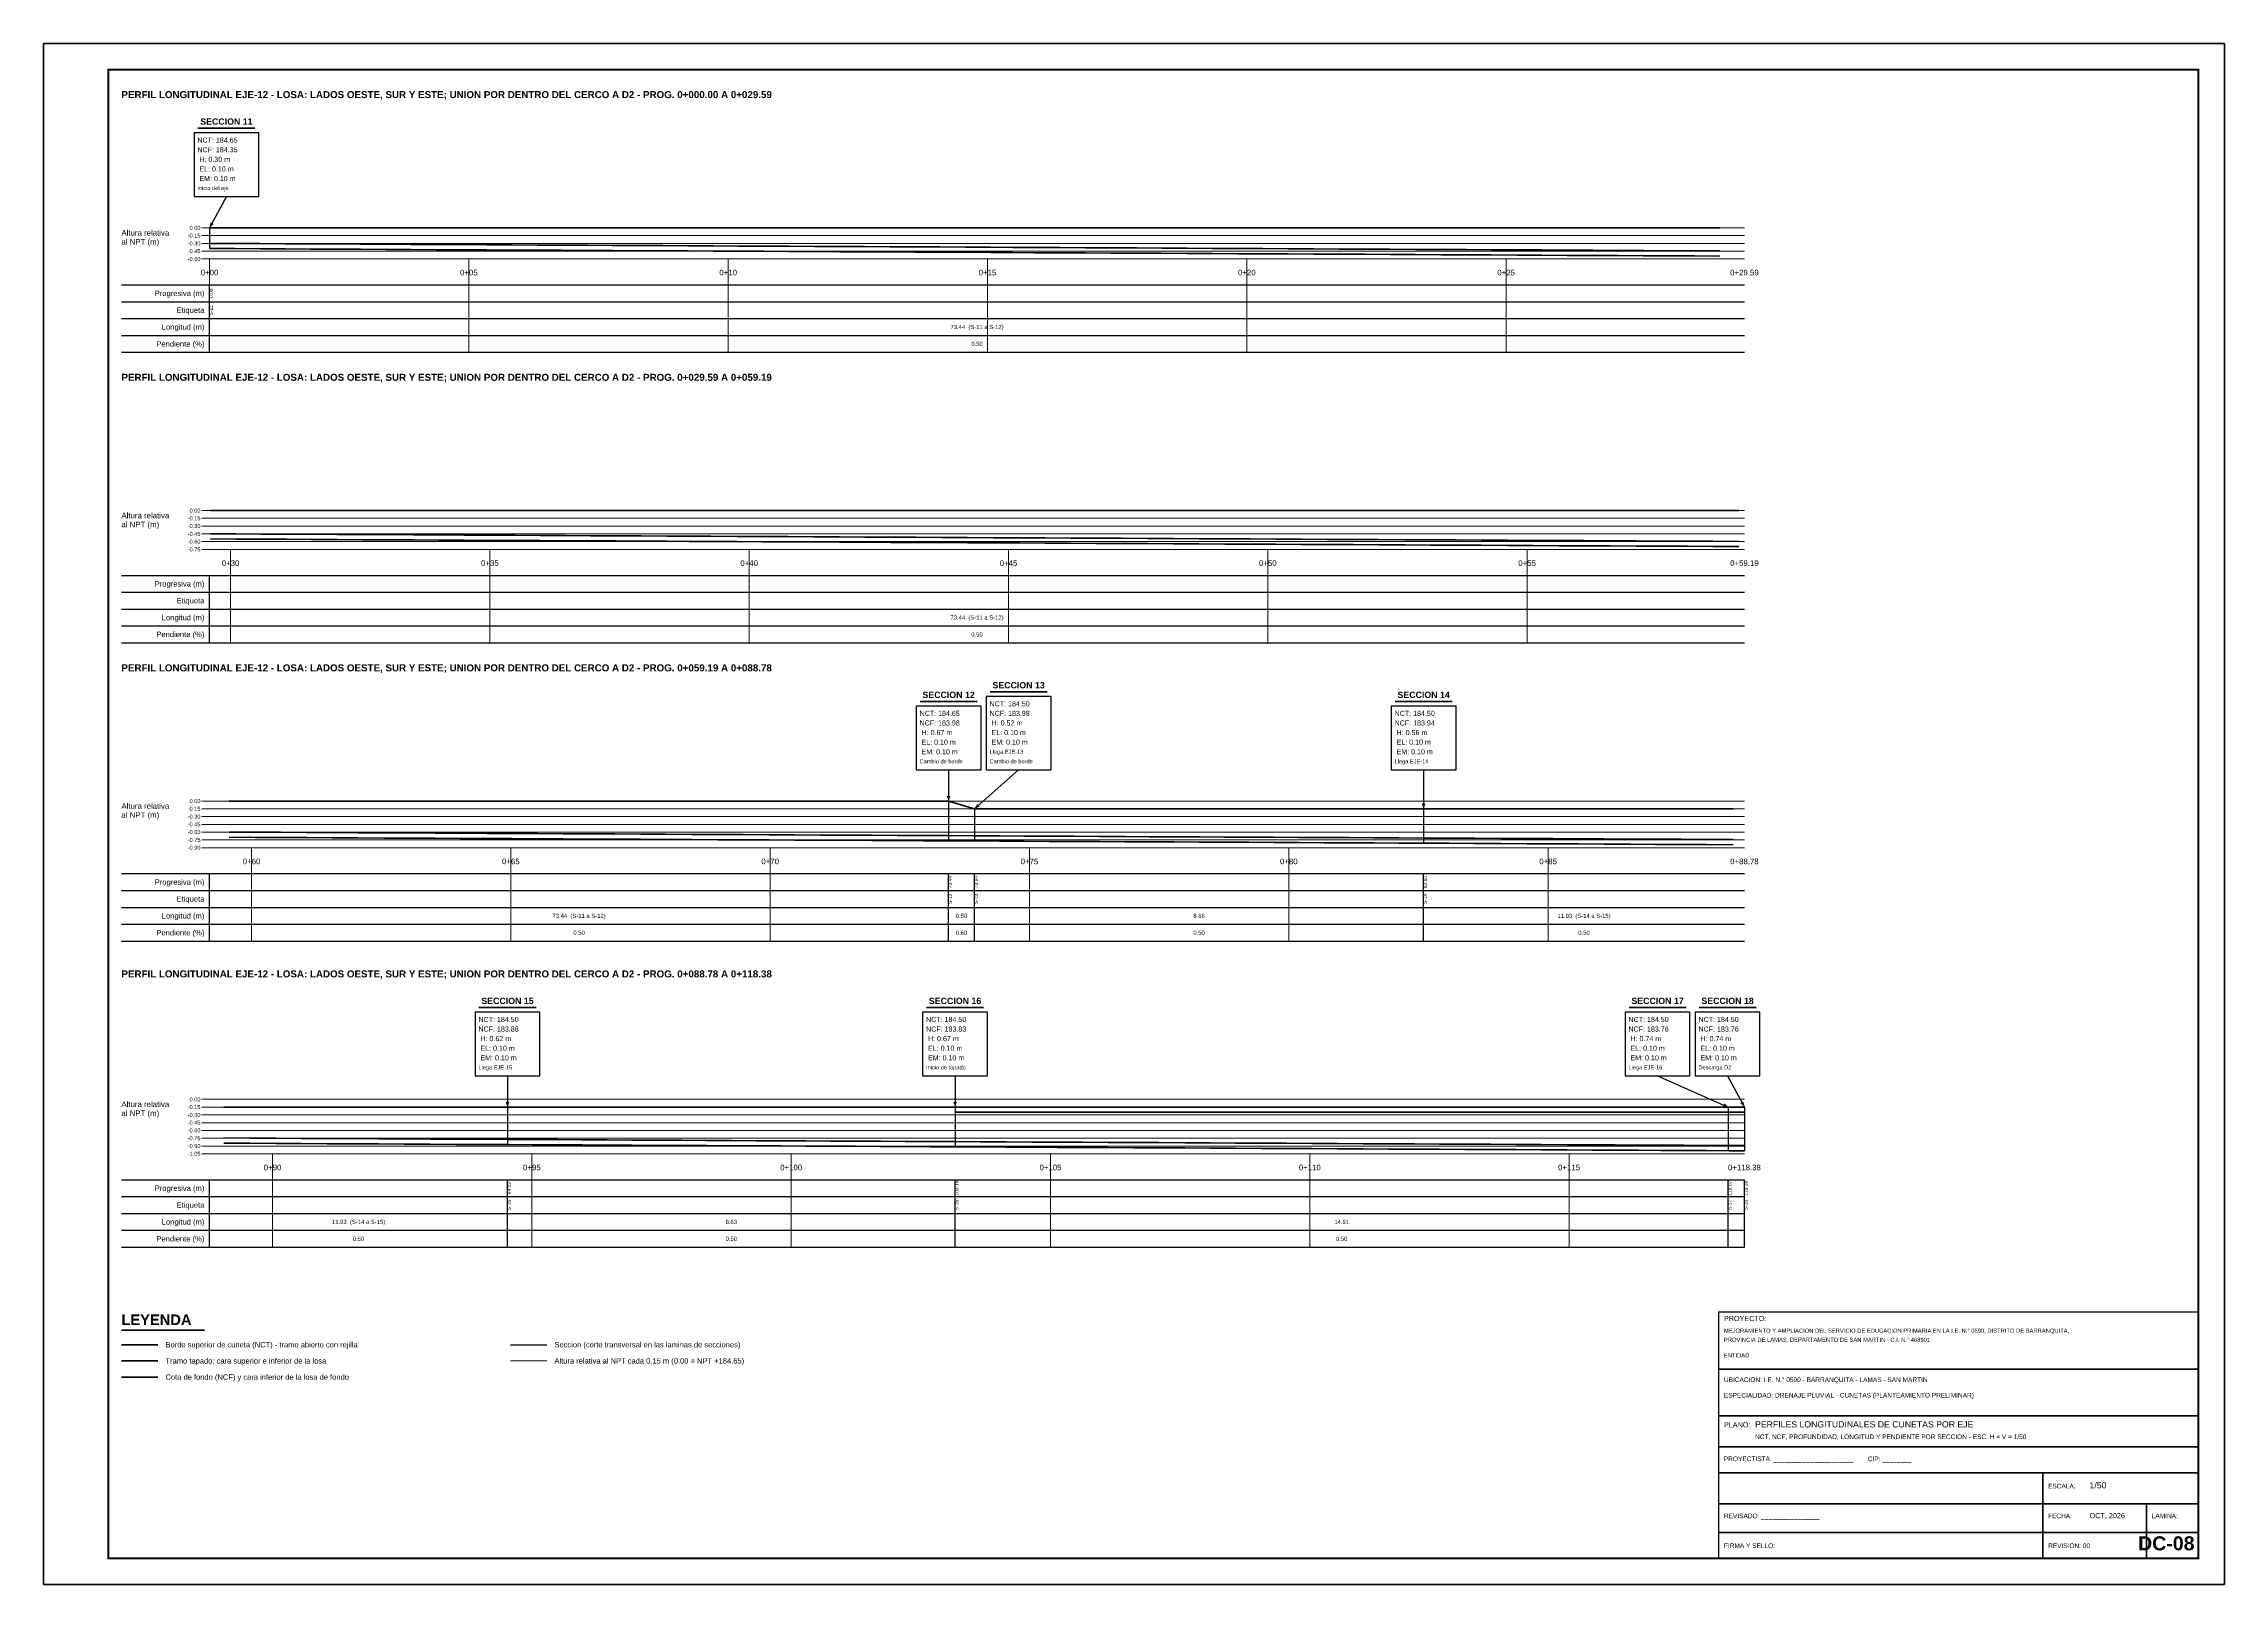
# Model space of a CAD drawing. Header units: metres. Extents: x 354768 to 355417, y 9249536 to 9250102.
# Drawn here: x 355107.96 to 355150.01, y 9249536 to 9249565.7 of the extents above; entities that cross this region are included whole.
import ezdxf
from ezdxf.enums import TextEntityAlignment as Align

# ---------------------------------------------------------------- set-up
doc = ezdxf.new("R2010")
doc.units = ezdxf.units.M
doc.header["$LTSCALE"] = 0.25
for name, color, linetype, lineweight in [('GRILLA', 9, 'CONTINUOUS', 13), ('MARCO', 7, 'CONTINUOUS', 50), ('PERF-FONDO', 6, 'CONTINUOUS', 35), ('PERF-NCT', 5, 'CONTINUOUS', 35), ('PERF-REF', 9, 'CONTINUOUS', 9), ('PERF-SECCION', 1, 'CONTINUOUS', 25), ('PERF-TAPA', 3, 'CONTINUOUS', 35), ('ROTULO', 7, 'CONTINUOUS', 35), ('TITULOS', 160, 'CONTINUOUS', 35)]:
    doc.layers.add(name, color=color, linetype=linetype, lineweight=lineweight)
for name, color, linetype in [('GUITARRA', 8, 'CONTINUOUS'), ('LEYENDA', 7, 'CONTINUOUS'), ('PERF-CAJA', 7, 'CONTINUOUS'), ('ROTULO-TEXTO', 7, 'CONTINUOUS'), ('TEXTOS', 7, 'CONTINUOUS')]:
    doc.layers.add(name, color=color, linetype=linetype)
doc.styles.get("Standard").update_dxf_attribs({"font": 'arial.ttf'})
doc.styles.add('TITULOS', font='arialbd.ttf')

msp = doc.modelspace()

# ---------------------------------------------------------------- linework, layer by layer
at = {"layer": 'GRILLA'}
for p, q in [((355111.155, 9249561.55), (355111.155, 9249559.75)), ((355116.155, 9249561.55), (355116.155, 9249559.75)), ((355121.155, 9249561.55), (355121.155, 9249559.75)), ((355126.155, 9249561.55), (355126.155, 9249559.75)), ((355131.155, 9249561.55), (355131.155, 9249559.75)), ((355136.155, 9249561.55), (355136.155, 9249559.75)), ((355111.56, 9249555.95), (355111.56, 9249554.15)), ((355116.56, 9249555.95), (355116.56, 9249554.15)), ((355121.56, 9249555.95), (355121.56, 9249554.15)), ((355126.56, 9249555.95), (355126.56, 9249554.15)), ((355131.56, 9249555.95), (355131.56, 9249554.15)), ((355136.56, 9249555.95), (355136.56, 9249554.15)), ((355111.965, 9249550.2), (355111.965, 9249548.4)), ((355116.965, 9249550.2), (355116.965, 9249548.4)), ((355121.965, 9249550.2), (355121.965, 9249548.4)), ((355126.965, 9249550.2), (355126.965, 9249548.4)), ((355131.965, 9249550.2), (355131.965, 9249548.4)), ((355136.965, 9249550.2), (355136.965, 9249548.4)), ((355112.37, 9249544.3), (355112.37, 9249542.5)), ((355117.37, 9249544.3), (355117.37, 9249542.5)), ((355122.37, 9249544.3), (355122.37, 9249542.5)), ((355127.37, 9249544.3), (355127.37, 9249542.5)), ((355132.37, 9249544.3), (355132.37, 9249542.5)), ((355137.37, 9249544.3), (355137.37, 9249542.5))]:
    msp.add_line(p, q, dxfattribs=at)
at = {"layer": 'GUITARRA'}
for p, q in [((355109.455, 9249561.05), (355140.75, 9249561.05)), ((355111.155, 9249559.75), (355111.155, 9249561.05)), ((355111.155, 9249559.75), (355111.155, 9249561.05)), ((355109.455, 9249560.725), (355140.75, 9249560.725)), ((355109.455, 9249560.4), (355140.75, 9249560.4)), ((355109.455, 9249560.075), (355140.75, 9249560.075)), ((355109.455, 9249559.75), (355140.75, 9249559.75)), ((355109.455, 9249555.45), (355140.75, 9249555.45)), ((355111.155, 9249554.15), (355111.155, 9249555.45)), ((355109.455, 9249555.125), (355140.75, 9249555.125)), ((355109.455, 9249554.8), (355140.75, 9249554.8)), ((355109.455, 9249554.475), (355140.75, 9249554.475)), ((355109.455, 9249554.15), (355140.75, 9249554.15)), ((355109.455, 9249549.7), (355140.75, 9249549.7)), ((355111.155, 9249548.4), (355111.155, 9249549.7)), ((355125.405, 9249548.4), (355125.405, 9249549.7)), ((355125.905, 9249548.4), (355125.905, 9249549.7)), ((355134.565, 9249548.4), (355134.565, 9249549.7)), ((355109.455, 9249549.375), (355140.75, 9249549.375)), ((355109.455, 9249549.05), (355140.75, 9249549.05)), ((355109.455, 9249548.725), (355140.75, 9249548.725)), ((355109.455, 9249548.4), (355140.75, 9249548.4)), ((355109.455, 9249543.8), (355140.75, 9249543.8)), ((355109.455, 9249543.475), (355140.75, 9249543.475)), ((355111.155, 9249542.5), (355111.155, 9249543.8)), ((355116.9, 9249542.5), (355116.9, 9249543.8)), ((355125.53, 9249542.5), (355125.53, 9249543.8)), ((355140.44, 9249542.5), (355140.44, 9249543.8)), ((355140.75, 9249542.5), (355140.75, 9249543.8)), ((355109.455, 9249543.15), (355140.75, 9249543.15)), ((355109.455, 9249542.825), (355140.75, 9249542.825)), ((355109.455, 9249542.5), (355140.75, 9249542.5))]:
    msp.add_line(p, q, dxfattribs=at)
at = {"layer": 'MARCO'}
msp.add_lwpolyline([(355107.955, 9249536), (355150.005, 9249536), (355150.005, 9249565.7), (355107.955, 9249565.7)], close=True, dxfattribs=at)
at = {"layer": 'MARCO', "const_width": 0.04}
msp.add_lwpolyline([(355109.205, 9249536.5), (355149.505, 9249536.5), (355149.505, 9249565.2), (355109.205, 9249565.2)], close=True, dxfattribs=at)
at = {"layer": 'PERF-CAJA'}
for p, q in [((355111.48, 9249562.75), (355111.155, 9249562.15)), ((355125.405, 9249551.7), (355125.405, 9249551.1)), ((355126.755, 9249551.7), (355125.905, 9249550.95)), ((355134.565, 9249551.7), (355134.565, 9249550.95)), ((355116.9, 9249545.8), (355116.9, 9249545.2)), ((355125.53, 9249545.8), (355125.53, 9249545.2)), ((355139.075, 9249545.8), (355140.44, 9249545.2)), ((355140.425, 9249545.8), (355140.75, 9249545.2))]:
    msp.add_line(p, q, dxfattribs=at)
for points in [[(355110.855, 9249562.75), (355112.105, 9249562.75), (355112.105, 9249563.98), (355110.855, 9249563.98)], [(355126.13, 9249551.7), (355127.38, 9249551.7), (355127.38, 9249553.115), (355126.13, 9249553.115)], [(355124.78, 9249551.7), (355126.03, 9249551.7), (355126.03, 9249552.93), (355124.78, 9249552.93)], [(355133.94, 9249551.7), (355135.19, 9249551.7), (355135.19, 9249552.93), (355133.94, 9249552.93)], [(355116.275, 9249545.8), (355117.525, 9249545.8), (355117.525, 9249547.03), (355116.275, 9249547.03)], [(355124.905, 9249545.8), (355126.155, 9249545.8), (355126.155, 9249547.03), (355124.905, 9249547.03)], [(355138.45, 9249545.8), (355139.7, 9249545.8), (355139.7, 9249547.03), (355138.45, 9249547.03)], [(355139.8, 9249545.8), (355141.05, 9249545.8), (355141.05, 9249547.03), (355139.8, 9249547.03)]]:
    msp.add_lwpolyline(points, close=True, dxfattribs=at)
for points in [[(355111.155, 9249562.15), (355111.233, 9249562.221), (355111.172, 9249562.255)], [(355125.405, 9249551.1), (355125.44, 9249551.2), (355125.37, 9249551.2)], [(355125.905, 9249550.95), (355126.003, 9249550.99), (355125.957, 9249551.042)], [(355134.565, 9249550.95), (355134.6, 9249551.05), (355134.53, 9249551.05)], [(355116.9, 9249545.2), (355116.935, 9249545.3), (355116.865, 9249545.3)], [(355125.53, 9249545.2), (355125.565, 9249545.3), (355125.495, 9249545.3)], [(355140.44, 9249545.2), (355140.363, 9249545.272), (355140.334, 9249545.208)], [(355140.75, 9249545.2), (355140.733, 9249545.305), (355140.672, 9249545.271)]]:
    msp.add_solid(points, dxfattribs=at)
at = {"layer": 'PERF-FONDO'}
msp.add_line((355109.455, 9249539.996), (355110.155, 9249539.996), dxfattribs=at)
for points in [[(355111.155, 9249561.85), (355111.645, 9249561.848), (355112.125, 9249561.845), (355112.615, 9249561.843), (355113.095, 9249561.84), (355113.585, 9249561.838), (355114.065, 9249561.835), (355114.555, 9249561.833), (355115.045, 9249561.831), (355115.525, 9249561.828), (355116.015, 9249561.826), (355116.495, 9249561.823), (355116.985, 9249561.821), (355117.475, 9249561.818), (355117.955, 9249561.816), (355118.445, 9249561.814), (355118.925, 9249561.811), (355119.415, 9249561.809), (355119.895, 9249561.806), (355120.385, 9249561.804), (355120.875, 9249561.801), (355121.355, 9249561.799), (355121.845, 9249561.797), (355122.325, 9249561.794), (355122.815, 9249561.792), (355123.305, 9249561.789), (355123.785, 9249561.787), (355124.275, 9249561.784), (355124.755, 9249561.782), (355125.245, 9249561.78), (355125.725, 9249561.777), (355126.215, 9249561.775), (355126.645, 9249561.773), (355127.065, 9249561.77), (355127.555, 9249561.768), (355128.045, 9249561.766), (355128.535, 9249561.763), (355129.025, 9249561.761), (355129.515, 9249561.758), (355130.005, 9249561.756), (355130.495, 9249561.753), (355130.985, 9249561.751), (355131.465, 9249561.748), (355131.955, 9249561.746), (355132.445, 9249561.744), (355132.935, 9249561.741), (355133.425, 9249561.739), (355133.915, 9249561.736), (355134.405, 9249561.734), (355134.895, 9249561.731), (355135.385, 9249561.729), (355135.875, 9249561.726), (355136.365, 9249561.724), (355136.845, 9249561.722), (355137.335, 9249561.719), (355137.825, 9249561.717), (355138.315, 9249561.714), (355138.805, 9249561.712), (355139.295, 9249561.709), (355139.785, 9249561.707), (355140.275, 9249561.704)], [(355111.155, 9249561.75), (355111.645, 9249561.748), (355112.125, 9249561.745), (355112.615, 9249561.743), (355113.095, 9249561.74), (355113.585, 9249561.738), (355114.065, 9249561.735), (355114.555, 9249561.733), (355115.045, 9249561.731), (355115.525, 9249561.728), (355116.015, 9249561.726), (355116.495, 9249561.723), (355116.985, 9249561.721), (355117.475, 9249561.718), (355117.955, 9249561.716), (355118.445, 9249561.714), (355118.925, 9249561.711), (355119.415, 9249561.709), (355119.895, 9249561.706), (355120.385, 9249561.704), (355120.875, 9249561.701), (355121.355, 9249561.699), (355121.845, 9249561.697), (355122.325, 9249561.694), (355122.815, 9249561.692), (355123.305, 9249561.689), (355123.785, 9249561.687), (355124.275, 9249561.684), (355124.755, 9249561.682), (355125.245, 9249561.68), (355125.725, 9249561.677), (355126.215, 9249561.675), (355126.645, 9249561.673), (355127.065, 9249561.67), (355127.555, 9249561.668), (355128.045, 9249561.666), (355128.535, 9249561.663), (355129.025, 9249561.661), (355129.515, 9249561.658), (355130.005, 9249561.656), (355130.495, 9249561.653), (355130.985, 9249561.651), (355131.465, 9249561.648), (355131.955, 9249561.646), (355132.445, 9249561.644), (355132.935, 9249561.641), (355133.425, 9249561.639), (355133.915, 9249561.636), (355134.405, 9249561.634), (355134.895, 9249561.631), (355135.385, 9249561.629), (355135.875, 9249561.626), (355136.365, 9249561.624), (355136.845, 9249561.622), (355137.335, 9249561.619), (355137.825, 9249561.617), (355138.315, 9249561.614), (355138.805, 9249561.612), (355139.295, 9249561.609), (355139.785, 9249561.607), (355140.275, 9249561.604)], [(355111.17, 9249556.252), (355111.66, 9249556.25), (355112.15, 9249556.247), (355112.64, 9249556.245), (355113.12, 9249556.242), (355113.61, 9249556.24), (355114.1, 9249556.237), (355114.59, 9249556.235), (355115.08, 9249556.232), (355115.57, 9249556.23), (355116.06, 9249556.228), (355116.55, 9249556.225), (355117.04, 9249556.223), (355117.53, 9249556.22), (355118.02, 9249556.218), (355118.5, 9249556.215), (355118.99, 9249556.213), (355119.48, 9249556.21), (355119.97, 9249556.208), (355120.4, 9249556.206), (355120.82, 9249556.204), (355121.32, 9249556.201), (355121.81, 9249556.199), (355122.31, 9249556.196), (355122.8, 9249556.194), (355123.3, 9249556.191), (355123.79, 9249556.189), (355124.29, 9249556.186), (355124.78, 9249556.184), (355125.28, 9249556.181), (355125.77, 9249556.179), (355126.27, 9249556.176), (355126.77, 9249556.174), (355127.26, 9249556.171), (355127.76, 9249556.169), (355128.25, 9249556.167), (355128.75, 9249556.164), (355129.24, 9249556.162), (355129.74, 9249556.159), (355130.23, 9249556.157), (355130.73, 9249556.154), (355131.22, 9249556.152), (355131.72, 9249556.149), (355132.21, 9249556.147), (355132.71, 9249556.144), (355133.21, 9249556.142), (355133.7, 9249556.139), (355134.2, 9249556.137), (355134.69, 9249556.134), (355135.19, 9249556.132), (355135.68, 9249556.129), (355136.18, 9249556.127), (355136.67, 9249556.124), (355137.17, 9249556.122), (355137.66, 9249556.119), (355138.16, 9249556.117), (355138.66, 9249556.115), (355139.15, 9249556.112), (355139.65, 9249556.11), (355140.14, 9249556.107), (355140.64, 9249556.105)], [(355111.17, 9249556.152), (355111.66, 9249556.15), (355112.15, 9249556.147), (355112.64, 9249556.145), (355113.12, 9249556.142), (355113.61, 9249556.14), (355114.1, 9249556.137), (355114.59, 9249556.135), (355115.08, 9249556.132), (355115.57, 9249556.13), (355116.06, 9249556.128), (355116.55, 9249556.125), (355117.04, 9249556.123), (355117.53, 9249556.12), (355118.02, 9249556.118), (355118.5, 9249556.115), (355118.99, 9249556.113), (355119.48, 9249556.11), (355119.97, 9249556.108), (355120.4, 9249556.106), (355120.82, 9249556.104), (355121.32, 9249556.101), (355121.81, 9249556.099), (355122.31, 9249556.096), (355122.8, 9249556.094), (355123.3, 9249556.091), (355123.79, 9249556.089), (355124.29, 9249556.086), (355124.78, 9249556.084), (355125.28, 9249556.081), (355125.77, 9249556.079), (355126.27, 9249556.076), (355126.77, 9249556.074), (355127.26, 9249556.071), (355127.76, 9249556.069), (355128.25, 9249556.067), (355128.75, 9249556.064), (355129.24, 9249556.062), (355129.74, 9249556.059), (355130.23, 9249556.057), (355130.73, 9249556.054), (355131.22, 9249556.052), (355131.72, 9249556.049), (355132.21, 9249556.047), (355132.71, 9249556.044), (355133.21, 9249556.042), (355133.7, 9249556.039), (355134.2, 9249556.037), (355134.69, 9249556.034), (355135.19, 9249556.032), (355135.68, 9249556.029), (355136.18, 9249556.027), (355136.67, 9249556.024), (355137.17, 9249556.022), (355137.66, 9249556.019), (355138.16, 9249556.017), (355138.66, 9249556.015), (355139.15, 9249556.012), (355139.65, 9249556.01), (355140.14, 9249556.007), (355140.64, 9249556.005)], [(355111.535, 9249550.502), (355112.035, 9249550.5), (355112.525, 9249550.497), (355113.025, 9249550.495), (355113.515, 9249550.492), (355114.015, 9249550.49), (355114.515, 9249550.487), (355115.005, 9249550.485), (355115.505, 9249550.482), (355115.995, 9249550.48), (355116.495, 9249550.477), (355116.985, 9249550.475), (355117.485, 9249550.472), (355117.975, 9249550.47), (355118.475, 9249550.467), (355118.965, 9249550.465), (355119.465, 9249550.463), (355119.955, 9249550.46), (355120.455, 9249550.458), (355120.955, 9249550.455), (355121.445, 9249550.453), (355121.945, 9249550.45), (355122.435, 9249550.448), (355122.935, 9249550.445), (355123.425, 9249550.443), (355123.925, 9249550.44), (355124.415, 9249550.438), (355124.915, 9249550.435), (355125.405, 9249550.433), (355125.905, 9249550.43), (355126.385, 9249550.428), (355126.865, 9249550.425), (355127.345, 9249550.423), (355127.825, 9249550.421), (355128.315, 9249550.418), (355128.795, 9249550.416), (355129.275, 9249550.413), (355129.755, 9249550.411), (355130.235, 9249550.409), (355130.715, 9249550.406), (355131.195, 9249550.404), (355131.675, 9249550.401), (355132.155, 9249550.399), (355132.645, 9249550.397), (355133.125, 9249550.394), (355133.605, 9249550.392), (355134.085, 9249550.389), (355134.565, 9249550.387), (355135.065, 9249550.385), (355135.555, 9249550.382), (355136.055, 9249550.38), (355136.555, 9249550.377), (355137.055, 9249550.375), (355137.545, 9249550.372), (355138.045, 9249550.37), (355138.545, 9249550.367), (355139.035, 9249550.365), (355139.535, 9249550.362), (355140.035, 9249550.36), (355140.535, 9249550.357)], [(355111.535, 9249550.402), (355112.035, 9249550.4), (355112.525, 9249550.397), (355113.025, 9249550.395), (355113.515, 9249550.392), (355114.015, 9249550.39), (355114.515, 9249550.387), (355115.005, 9249550.385), (355115.505, 9249550.382), (355115.995, 9249550.38), (355116.495, 9249550.377), (355116.985, 9249550.375), (355117.485, 9249550.372), (355117.975, 9249550.37), (355118.475, 9249550.367), (355118.965, 9249550.365), (355119.465, 9249550.363), (355119.955, 9249550.36), (355120.455, 9249550.358), (355120.955, 9249550.355), (355121.445, 9249550.353), (355121.945, 9249550.35), (355122.435, 9249550.348), (355122.935, 9249550.345), (355123.425, 9249550.343), (355123.925, 9249550.34), (355124.415, 9249550.338), (355124.915, 9249550.335), (355125.405, 9249550.333), (355125.905, 9249550.33), (355126.385, 9249550.328), (355126.865, 9249550.325), (355127.345, 9249550.323), (355127.825, 9249550.321), (355128.315, 9249550.318), (355128.795, 9249550.316), (355129.275, 9249550.313), (355129.755, 9249550.311), (355130.235, 9249550.309), (355130.715, 9249550.306), (355131.195, 9249550.304), (355131.675, 9249550.301), (355132.155, 9249550.299), (355132.645, 9249550.297), (355133.125, 9249550.294), (355133.605, 9249550.292), (355134.085, 9249550.289), (355134.565, 9249550.287), (355135.065, 9249550.285), (355135.555, 9249550.282), (355136.055, 9249550.28), (355136.555, 9249550.277), (355137.055, 9249550.275), (355137.545, 9249550.272), (355138.045, 9249550.27), (355138.545, 9249550.267), (355139.035, 9249550.265), (355139.535, 9249550.262), (355140.035, 9249550.26), (355140.535, 9249550.257)], [(355111.43, 9249544.605), (355111.93, 9249544.602), (355112.43, 9249544.6), (355112.92, 9249544.597), (355113.42, 9249544.595), (355113.92, 9249544.592), (355114.41, 9249544.59), (355114.91, 9249544.587), (355115.41, 9249544.585), (355115.91, 9249544.582), (355116.4, 9249544.58), (355116.9, 9249544.577), (355117.38, 9249544.575), (355117.86, 9249544.573), (355118.34, 9249544.57), (355118.82, 9249544.568), (355119.3, 9249544.565), (355119.78, 9249544.563), (355120.26, 9249544.561), (355120.74, 9249544.558), (355121.22, 9249544.556), (355121.69, 9249544.553), (355122.17, 9249544.551), (355122.65, 9249544.549), (355123.13, 9249544.546), (355123.61, 9249544.544), (355124.09, 9249544.541), (355124.57, 9249544.539), (355125.05, 9249544.537), (355125.53, 9249544.534), (355126.02, 9249544.532), (355126.51, 9249544.529), (355127.01, 9249544.527), (355127.5, 9249544.524), (355127.99, 9249544.522), (355128.48, 9249544.519), (355128.97, 9249544.517), (355129.46, 9249544.515), (355129.96, 9249544.512), (355130.45, 9249544.51), (355130.94, 9249544.507), (355131.43, 9249544.505), (355131.92, 9249544.502), (355132.41, 9249544.5), (355132.91, 9249544.497), (355133.4, 9249544.495), (355133.89, 9249544.492), (355134.38, 9249544.49), (355134.87, 9249544.487), (355135.36, 9249544.485), (355135.86, 9249544.483), (355136.35, 9249544.48), (355136.84, 9249544.478), (355137.33, 9249544.475), (355137.82, 9249544.473), (355138.26, 9249544.471), (355138.7, 9249544.468), (355139.14, 9249544.466), (355139.58, 9249544.464), (355140.02, 9249544.462), (355140.45, 9249544.46), (355140.75, 9249544.458)], [(355111.43, 9249544.505), (355111.93, 9249544.502), (355112.43, 9249544.5), (355112.92, 9249544.497), (355113.42, 9249544.495), (355113.92, 9249544.492), (355114.41, 9249544.49), (355114.91, 9249544.487), (355115.41, 9249544.485), (355115.91, 9249544.482), (355116.4, 9249544.48), (355116.9, 9249544.477), (355117.38, 9249544.475), (355117.86, 9249544.473), (355118.34, 9249544.47), (355118.82, 9249544.468), (355119.3, 9249544.465), (355119.78, 9249544.463), (355120.26, 9249544.461), (355120.74, 9249544.458), (355121.22, 9249544.456), (355121.69, 9249544.453), (355122.17, 9249544.451), (355122.65, 9249544.449), (355123.13, 9249544.446), (355123.61, 9249544.444), (355124.09, 9249544.441), (355124.57, 9249544.439), (355125.05, 9249544.437), (355125.53, 9249544.434), (355126.02, 9249544.432), (355126.51, 9249544.429), (355127.01, 9249544.427), (355127.5, 9249544.424), (355127.99, 9249544.422), (355128.48, 9249544.419), (355128.97, 9249544.417), (355129.46, 9249544.415), (355129.96, 9249544.412), (355130.45, 9249544.41), (355130.94, 9249544.407), (355131.43, 9249544.405), (355131.92, 9249544.402), (355132.41, 9249544.4), (355132.91, 9249544.397), (355133.4, 9249544.395), (355133.89, 9249544.392), (355134.38, 9249544.39), (355134.87, 9249544.387), (355135.36, 9249544.385), (355135.86, 9249544.383), (355136.35, 9249544.38), (355136.84, 9249544.378), (355137.33, 9249544.375), (355137.82, 9249544.373), (355138.26, 9249544.371), (355138.7, 9249544.368), (355139.14, 9249544.366), (355139.58, 9249544.364), (355140.02, 9249544.362), (355140.45, 9249544.36), (355140.75, 9249544.358)]]:
    msp.add_lwpolyline(points, dxfattribs=at)
at = {"layer": 'PERF-NCT'}
msp.add_line((355109.455, 9249540.62), (355110.155, 9249540.62), dxfattribs=at)
for points in [[(355111.155, 9249562.15), (355111.645, 9249562.15), (355112.125, 9249562.15), (355112.615, 9249562.15), (355113.095, 9249562.15), (355113.585, 9249562.15), (355114.065, 9249562.15), (355114.555, 9249562.15), (355115.045, 9249562.15), (355115.525, 9249562.15), (355116.015, 9249562.15), (355116.495, 9249562.15), (355116.985, 9249562.15), (355117.475, 9249562.15), (355117.955, 9249562.15), (355118.445, 9249562.15), (355118.925, 9249562.15), (355119.415, 9249562.15), (355119.895, 9249562.15), (355120.385, 9249562.15), (355120.875, 9249562.15), (355121.355, 9249562.15), (355121.845, 9249562.15), (355122.325, 9249562.15), (355122.815, 9249562.15), (355123.305, 9249562.15), (355123.785, 9249562.15), (355124.275, 9249562.15), (355124.755, 9249562.15), (355125.245, 9249562.15), (355125.725, 9249562.15), (355126.215, 9249562.15), (355126.645, 9249562.15), (355127.065, 9249562.15), (355127.555, 9249562.15), (355128.045, 9249562.15), (355128.535, 9249562.15), (355129.025, 9249562.15), (355129.515, 9249562.15), (355130.005, 9249562.15), (355130.495, 9249562.15), (355130.985, 9249562.15), (355131.465, 9249562.15), (355131.955, 9249562.15), (355132.445, 9249562.15), (355132.935, 9249562.15), (355133.425, 9249562.15), (355133.915, 9249562.15), (355134.405, 9249562.15), (355134.895, 9249562.15), (355135.385, 9249562.15), (355135.875, 9249562.15), (355136.365, 9249562.15), (355136.845, 9249562.15), (355137.335, 9249562.15), (355137.825, 9249562.15), (355138.315, 9249562.15), (355138.805, 9249562.15), (355139.295, 9249562.15), (355139.785, 9249562.15), (355140.275, 9249562.15)], [(355111.17, 9249556.7), (355111.66, 9249556.7), (355112.15, 9249556.7), (355112.64, 9249556.7), (355113.12, 9249556.7), (355113.61, 9249556.7), (355114.1, 9249556.7), (355114.59, 9249556.7), (355115.08, 9249556.7), (355115.57, 9249556.7), (355116.06, 9249556.7), (355116.55, 9249556.7), (355117.04, 9249556.7), (355117.53, 9249556.7), (355118.02, 9249556.7), (355118.5, 9249556.7), (355118.99, 9249556.7), (355119.48, 9249556.7), (355119.97, 9249556.7), (355120.4, 9249556.7), (355120.82, 9249556.7), (355121.32, 9249556.7), (355121.81, 9249556.7), (355122.31, 9249556.7), (355122.8, 9249556.7), (355123.3, 9249556.7), (355123.79, 9249556.7), (355124.29, 9249556.7), (355124.78, 9249556.7), (355125.28, 9249556.7), (355125.77, 9249556.7), (355126.27, 9249556.7), (355126.77, 9249556.7), (355127.26, 9249556.7), (355127.76, 9249556.7), (355128.25, 9249556.7), (355128.75, 9249556.7), (355129.24, 9249556.7), (355129.74, 9249556.7), (355130.23, 9249556.7), (355130.73, 9249556.7), (355131.22, 9249556.7), (355131.72, 9249556.7), (355132.21, 9249556.7), (355132.71, 9249556.7), (355133.21, 9249556.7), (355133.7, 9249556.7), (355134.2, 9249556.7), (355134.69, 9249556.7), (355135.19, 9249556.7), (355135.68, 9249556.7), (355136.18, 9249556.7), (355136.67, 9249556.7), (355137.17, 9249556.7), (355137.66, 9249556.7), (355138.16, 9249556.7), (355138.66, 9249556.7), (355139.15, 9249556.7), (355139.65, 9249556.7), (355140.14, 9249556.7), (355140.64, 9249556.7)], [(355111.535, 9249551.1), (355112.035, 9249551.1), (355112.525, 9249551.1), (355113.025, 9249551.1), (355113.515, 9249551.1), (355114.015, 9249551.1), (355114.515, 9249551.1), (355115.005, 9249551.1), (355115.505, 9249551.1), (355115.995, 9249551.1), (355116.495, 9249551.1), (355116.985, 9249551.1), (355117.485, 9249551.1), (355117.975, 9249551.1), (355118.475, 9249551.1), (355118.965, 9249551.1), (355119.465, 9249551.1), (355119.955, 9249551.1), (355120.455, 9249551.1), (355120.955, 9249551.1), (355121.445, 9249551.1), (355121.945, 9249551.1), (355122.435, 9249551.1), (355122.935, 9249551.1), (355123.425, 9249551.1), (355123.925, 9249551.1), (355124.415, 9249551.1), (355124.915, 9249551.1), (355125.405, 9249551.1), (355125.905, 9249550.95), (355126.385, 9249550.95), (355126.865, 9249550.95), (355127.345, 9249550.95), (355127.825, 9249550.95), (355128.315, 9249550.95), (355128.795, 9249550.95), (355129.275, 9249550.95), (355129.755, 9249550.95), (355130.235, 9249550.95), (355130.715, 9249550.95), (355131.195, 9249550.95), (355131.675, 9249550.95), (355132.155, 9249550.95), (355132.645, 9249550.95), (355133.125, 9249550.95), (355133.605, 9249550.95), (355134.085, 9249550.95), (355134.565, 9249550.95), (355135.065, 9249550.95), (355135.555, 9249550.95), (355136.055, 9249550.95), (355136.555, 9249550.95), (355137.055, 9249550.95), (355137.545, 9249550.95), (355138.045, 9249550.95), (355138.545, 9249550.95), (355139.035, 9249550.95), (355139.535, 9249550.95), (355140.035, 9249550.95), (355140.535, 9249550.95)], [(355111.43, 9249545.2), (355111.93, 9249545.2), (355112.43, 9249545.2), (355112.92, 9249545.2), (355113.42, 9249545.2), (355113.92, 9249545.2), (355114.41, 9249545.2), (355114.91, 9249545.2), (355115.41, 9249545.2), (355115.91, 9249545.2), (355116.4, 9249545.2), (355116.9, 9249545.2), (355117.38, 9249545.2), (355117.86, 9249545.2), (355118.34, 9249545.2), (355118.82, 9249545.2), (355119.3, 9249545.2), (355119.78, 9249545.2), (355120.26, 9249545.2), (355120.74, 9249545.2), (355121.22, 9249545.2), (355121.69, 9249545.2), (355122.17, 9249545.2), (355122.65, 9249545.2), (355123.13, 9249545.2), (355123.61, 9249545.2), (355124.09, 9249545.2), (355124.57, 9249545.2), (355125.05, 9249545.2), (355125.53, 9249545.2)]]:
    msp.add_lwpolyline(points, dxfattribs=at)
at = {"layer": 'PERF-REF'}
for p, q in [((355111.005, 9249562.15), (355140.75, 9249562.15)), ((355111.005, 9249562), (355140.75, 9249562)), ((355111.005, 9249561.85), (355140.75, 9249561.85)), ((355111.005, 9249561.7), (355140.75, 9249561.7)), ((355111.005, 9249561.55), (355140.75, 9249561.55)), ((355111.005, 9249556.7), (355140.75, 9249556.7)), ((355111.005, 9249556.55), (355140.75, 9249556.55)), ((355111.005, 9249556.4), (355140.75, 9249556.4)), ((355111.005, 9249556.25), (355140.75, 9249556.25)), ((355111.005, 9249556.1), (355140.75, 9249556.1)), ((355111.005, 9249555.95), (355140.75, 9249555.95)), ((355111.005, 9249551.1), (355140.75, 9249551.1)), ((355111.005, 9249550.95), (355140.75, 9249550.95)), ((355111.005, 9249550.8), (355140.75, 9249550.8)), ((355111.005, 9249550.65), (355140.75, 9249550.65)), ((355111.005, 9249550.5), (355140.75, 9249550.5)), ((355111.005, 9249550.35), (355140.75, 9249550.35)), ((355111.005, 9249550.2), (355140.75, 9249550.2)), ((355111.005, 9249545.35), (355140.75, 9249545.35)), ((355111.005, 9249545.2), (355140.75, 9249545.2)), ((355111.005, 9249545.05), (355140.75, 9249545.05)), ((355111.005, 9249544.9), (355140.75, 9249544.9)), ((355111.005, 9249544.75), (355140.75, 9249544.75)), ((355111.005, 9249544.6), (355140.75, 9249544.6)), ((355111.005, 9249544.45), (355140.75, 9249544.45)), ((355111.005, 9249544.3), (355140.75, 9249544.3)), ((355116.955, 9249540.308), (355117.655, 9249540.308))]:
    msp.add_line(p, q, dxfattribs=at)
at = {"layer": 'PERF-SECCION'}
for p, q in [((355111.155, 9249562.15), (355111.155, 9249561.75)), ((355125.405, 9249551.1), (355125.405, 9249550.333)), ((355125.905, 9249550.95), (355125.905, 9249550.33)), ((355134.565, 9249550.95), (355134.565, 9249550.287)), ((355116.9, 9249545.2), (355116.9, 9249544.477)), ((355125.53, 9249545.2), (355125.53, 9249544.434)), ((355140.44, 9249545.2), (355140.44, 9249544.36)), ((355140.75, 9249545.2), (355140.75, 9249544.358)), ((355116.955, 9249540.62), (355117.655, 9249540.62))]:
    msp.add_line(p, q, dxfattribs=at)
at = {"layer": 'PERF-TAPA'}
msp.add_line((355109.455, 9249540.308), (355110.155, 9249540.308), dxfattribs=at)
for points in [[(355125.53, 9249545.2), (355126.02, 9249545.2), (355126.51, 9249545.2), (355127.01, 9249545.2), (355127.5, 9249545.2), (355127.99, 9249545.2), (355128.48, 9249545.2), (355128.97, 9249545.2), (355129.46, 9249545.2), (355129.96, 9249545.2), (355130.45, 9249545.2), (355130.94, 9249545.2), (355131.43, 9249545.2), (355131.92, 9249545.2), (355132.41, 9249545.2), (355132.91, 9249545.2), (355133.4, 9249545.2), (355133.89, 9249545.2), (355134.38, 9249545.2), (355134.87, 9249545.2), (355135.36, 9249545.2), (355135.86, 9249545.2), (355136.35, 9249545.2), (355136.84, 9249545.2), (355137.33, 9249545.2), (355137.82, 9249545.2), (355138.26, 9249545.2), (355138.7, 9249545.2), (355139.14, 9249545.2), (355139.58, 9249545.2), (355140.02, 9249545.2), (355140.45, 9249545.2), (355140.75, 9249545.2)], [(355125.53, 9249545.1), (355126.02, 9249545.1), (355126.51, 9249545.1), (355127.01, 9249545.1), (355127.5, 9249545.1), (355127.99, 9249545.1), (355128.48, 9249545.1), (355128.97, 9249545.1), (355129.46, 9249545.1), (355129.96, 9249545.1), (355130.45, 9249545.1), (355130.94, 9249545.1), (355131.43, 9249545.1), (355131.92, 9249545.1), (355132.41, 9249545.1), (355132.91, 9249545.1), (355133.4, 9249545.1), (355133.89, 9249545.1), (355134.38, 9249545.1), (355134.87, 9249545.1), (355135.36, 9249545.1), (355135.86, 9249545.1), (355136.35, 9249545.1), (355136.84, 9249545.1), (355137.33, 9249545.1), (355137.82, 9249545.1), (355138.26, 9249545.1), (355138.7, 9249545.1), (355139.14, 9249545.1), (355139.58, 9249545.1), (355140.02, 9249545.1), (355140.45, 9249545.1), (355140.75, 9249545.1)]]:
    msp.add_lwpolyline(points, dxfattribs=at)
at = {"layer": 'ROTULO'}
for p, q in [((355140.255, 9249540.15), (355149.505, 9249540.15)), ((355140.255, 9249539.25), (355149.505, 9249539.25)), ((355140.255, 9249538.65), (355149.505, 9249538.65)), ((355140.255, 9249538.15), (355149.505, 9249538.15)), ((355146.505, 9249538.15), (355146.505, 9249536.5)), ((355140.255, 9249537.55), (355149.505, 9249537.55)), ((355148.505, 9249537.55), (355148.505, 9249536.5)), ((355140.255, 9249537), (355149.505, 9249537))]:
    msp.add_line(p, q, dxfattribs=at)
at = {"layer": 'ROTULO', "const_width": 0.025}
msp.add_lwpolyline([(355140.255, 9249536.5), (355149.505, 9249536.5), (355149.505, 9249541.25), (355140.255, 9249541.25)], close=True, dxfattribs=at)
at = {"layer": 'TITULOS'}
for p, q in [((355110.93, 9249564.07), (355112.03, 9249564.07)), ((355126.205, 9249553.205), (355127.305, 9249553.205)), ((355124.855, 9249553.02), (355125.955, 9249553.02)), ((355134.015, 9249553.02), (355135.115, 9249553.02)), ((355116.35, 9249547.12), (355117.45, 9249547.12)), ((355124.98, 9249547.12), (355126.08, 9249547.12)), ((355138.525, 9249547.12), (355139.625, 9249547.12)), ((355139.875, 9249547.12), (355140.975, 9249547.12)), ((355109.455, 9249540.9), (355111.055, 9249540.9))]:
    msp.add_line(p, q, dxfattribs=at)

# ---------------------------------------------------------------- texts
at = {"layer": 'LEYENDA'}
for s, p in [('Borde superior de cuneta (NCT) - tramo abierto con rejilla', (355110.305, 9249540.62)), ('Seccion (corte transversal en las laminas de secciones)', (355117.805, 9249540.62)), ('Tramo tapado: cara superior e inferior de la losa', (355110.305, 9249540.308)), ('Cota de fondo (NCF) y cara inferior de la losa de fondo', (355110.305, 9249539.996)), ('Altura relativa al NPT cada 0.15 m (0.00 = NPT +184.65)', (355117.805, 9249540.308))]:
    msp.add_text(s, height=0.104, dxfattribs=at).set_placement(p, align=Align.MIDDLE_LEFT)
at = {"layer": 'ROTULO-TEXTO'}
for s, height, p in [('MEJORAMIENTO Y AMPLIACION DEL SERVICIO DE EDUCACION PRIMARIA EN LA I.E. N.° 0590, DISTRITO DE BARRANQUITA,', 0.08, (355140.355, 9249540.85)), ('PROYECTO:', 0.1, (355140.355, 9249541.075)), ('PROVINCIA DE LAMAS, DEPARTAMENTO DE SAN MARTIN - C.I. N.° 468901', 0.08, (355140.355, 9249540.675)), ('ENTIDAD:', 0.08, (355140.355, 9249540.375)), ('UBICACION: I.E. N.° 0590 - BARRANQUITA - LAMAS - SAN MARTIN', 0.09, (355140.355, 9249539.9)), ('ESPECIALIDAD: DRENAJE PLUVIAL - CUNETAS (PLANTEAMIENTO PRELIMINAR)', 0.09, (355140.355, 9249539.6)), ('PLANO:', 0.1, (355140.355, 9249539.025)), ('NCT, NCF, PROFUNDIDAD, LONGITUD Y PENDIENTE POR SECCION - ESC. H = V = 1/50', 0.09, (355140.955, 9249538.8)), ('PERFILES LONGITUDINALES DE CUNETAS POR EJE', 0.12, (355140.955, 9249539.025)), ('PROYECTISTA: ______________________        CIP: ________', 0.09, (355140.355, 9249538.375)), ('ESCALA:', 0.09, (355146.605, 9249537.85)), ('1/50', 0.12, (355147.405, 9249537.85)), ('REVISADO: ________________', 0.09, (355140.355, 9249537.275)), ('FECHA:', 0.09, (355146.605, 9249537.275)), ('OCT. 2026', 0.1, (355147.405, 9249537.275)), ('LAMINA:', 0.09, (355148.605, 9249537.275)), ('FIRMA Y SELLO:', 0.09, (355140.355, 9249536.7)), ('REVISION: 00', 0.09, (355146.605, 9249536.7))]:
    msp.add_text(s, height=height, dxfattribs=at).set_placement(p)
at = {"layer": 'TEXTOS'}
for s, height, p in [('NCT: 184.65', 0.09788, (355110.92, 9249563.84)), ('NCF: 184.35', 0.09788, (355110.92, 9249563.655)), (' H: 0.30 m', 0.0979, (355110.92, 9249563.47)), (' EL: 0.10 m', 0.09788, (355110.92, 9249563.285)), ('Inicio del eje', 0.07762, (355110.92, 9249562.915)), (' EM: 0.10 m', 0.09788, (355110.92, 9249563.1)), ('NCT: 184.65', 0.09788, (355124.845, 9249552.79)), ('NCF: 183.98', 0.09788, (355124.845, 9249552.605)), ('NCT: 184.50', 0.09788, (355126.195, 9249552.975)), ('NCF: 183.98', 0.09788, (355126.195, 9249552.79)), (' H: 0.52 m', 0.0979, (355126.195, 9249552.605)), ('NCT: 184.50', 0.09788, (355134.005, 9249552.79)), ('NCF: 183.94', 0.09788, (355134.005, 9249552.605)), (' H: 0.67 m', 0.0979, (355124.845, 9249552.42)), (' EL: 0.10 m', 0.09788, (355124.845, 9249552.235)), (' EL: 0.10 m', 0.09788, (355126.195, 9249552.42)), (' EM: 0.10 m', 0.09788, (355126.195, 9249552.235)), (' H: 0.56 m', 0.0979, (355134.005, 9249552.42)), (' EL: 0.10 m', 0.09788, (355134.005, 9249552.235)), ('Cambio de borde', 0.07762, (355124.845, 9249551.865)), (' EM: 0.10 m', 0.09788, (355124.845, 9249552.05)), ('Cambio de borde', 0.07762, (355126.195, 9249551.865)), ('Llega EJE-13', 0.07762, (355126.195, 9249552.05)), ('Llega EJE-14', 0.07762, (355134.005, 9249551.865)), (' EM: 0.10 m', 0.09788, (355134.005, 9249552.05)), ('NCT: 184.50', 0.09788, (355116.34, 9249546.89)), ('NCF: 183.88', 0.09788, (355116.34, 9249546.705)), ('NCT: 184.50', 0.09788, (355124.97, 9249546.89)), ('NCF: 183.83', 0.09788, (355124.97, 9249546.705)), ('NCT: 184.50', 0.09788, (355138.515, 9249546.89)), ('NCF: 183.76', 0.09788, (355138.515, 9249546.705)), ('NCT: 184.50', 0.09788, (355139.865, 9249546.89)), ('NCF: 183.76', 0.09788, (355139.865, 9249546.705)), (' H: 0.62 m', 0.0979, (355116.34, 9249546.52)), (' EL: 0.10 m', 0.09788, (355116.34, 9249546.335)), (' H: 0.67 m', 0.0979, (355124.97, 9249546.52)), (' EL: 0.10 m', 0.09788, (355124.97, 9249546.335)), (' H: 0.74 m', 0.0979, (355138.515, 9249546.52)), (' EL: 0.10 m', 0.09788, (355138.515, 9249546.335)), (' H: 0.74 m', 0.0979, (355139.865, 9249546.52)), (' EL: 0.10 m', 0.09788, (355139.865, 9249546.335)), ('Llega EJE-15', 0.07762, (355116.34, 9249545.965)), (' EM: 0.10 m', 0.09788, (355116.34, 9249546.15)), ('Inicio de tapado', 0.07762, (355124.97, 9249545.965)), (' EM: 0.10 m', 0.09788, (355124.97, 9249546.15)), ('Llega EJE-16', 0.07762, (355138.515, 9249545.965)), (' EM: 0.10 m', 0.09788, (355138.515, 9249546.15)), ('Descarga D2', 0.07762, (355139.865, 9249545.965)), (' EM: 0.10 m', 0.09788, (355139.865, 9249546.15))]:
    msp.add_text(s, height=height, dxfattribs=at).set_placement(p, align=Align.MIDDLE_LEFT)
for s, p in [('Altura relativa', (355109.455, 9249562)), ('al NPT (m)', (355109.455, 9249561.827)), ('Altura relativa', (355109.455, 9249556.55)), ('al NPT (m)', (355109.455, 9249556.377)), ('Altura relativa', (355109.455, 9249550.95)), ('al NPT (m)', (355109.455, 9249550.777)), ('Altura relativa', (355109.455, 9249545.2)), ('al NPT (m)', (355109.455, 9249545.027))]:
    msp.add_text(s, height=0.108, dxfattribs=at).set_placement(p)
for s, height, p in [('-0.15', 0.0776, (355110.98, 9249562)), ('0.00', 0.0776, (355110.98, 9249562.15)), ('-0.30', 0.0776, (355110.98, 9249561.85)), ('-0.45', 0.0776, (355110.98, 9249561.7)), ('-0.60', 0.0776, (355110.98, 9249561.55)), ('Progresiva (m)', 0.10463, (355111.055, 9249560.887)), ('Longitud (m)', 0.10463, (355111.055, 9249560.238)), ('Etiqueta', 0.1046, (355111.055, 9249560.562)), ('Pendiente (%)', 0.10463, (355111.055, 9249559.912)), ('-0.15', 0.0776, (355110.98, 9249556.55)), ('-0.30', 0.0776, (355110.98, 9249556.4)), ('0.00', 0.0776, (355110.98, 9249556.7)), ('-0.45', 0.0776, (355110.98, 9249556.25)), ('-0.60', 0.0776, (355110.98, 9249556.1)), ('-0.75', 0.0776, (355110.98, 9249555.95)), ('Progresiva (m)', 0.10463, (355111.055, 9249555.287)), ('Etiqueta', 0.1046, (355111.055, 9249554.963)), ('Pendiente (%)', 0.10463, (355111.055, 9249554.312)), ('Longitud (m)', 0.10463, (355111.055, 9249554.637)), ('-0.15', 0.0776, (355110.98, 9249550.95)), ('0.00', 0.0776, (355110.98, 9249551.1)), ('-0.30', 0.0776, (355110.98, 9249550.8)), ('-0.45', 0.0776, (355110.98, 9249550.65)), ('-0.60', 0.0776, (355110.98, 9249550.5)), ('-0.75', 0.0776, (355110.98, 9249550.35)), ('-0.90', 0.0776, (355110.98, 9249550.2)), ('Progresiva (m)', 0.10463, (355111.055, 9249549.537)), ('Longitud (m)', 0.10463, (355111.055, 9249548.887)), ('Etiqueta', 0.1046, (355111.055, 9249549.213)), ('Pendiente (%)', 0.10463, (355111.055, 9249548.562)), ('-0.15', 0.0776, (355110.98, 9249545.2)), ('-0.30', 0.0776, (355110.98, 9249545.05)), ('0.00', 0.0776, (355110.98, 9249545.35)), ('-0.45', 0.0776, (355110.98, 9249544.9)), ('-0.60', 0.0776, (355110.98, 9249544.75)), ('-0.75', 0.0776, (355110.98, 9249544.6)), ('-0.90', 0.0776, (355110.98, 9249544.45)), ('-1.05', 0.0776, (355110.98, 9249544.3)), ('Progresiva (m)', 0.10463, (355111.055, 9249543.637)), ('Longitud (m)', 0.10463, (355111.055, 9249542.988)), ('Etiqueta', 0.1046, (355111.055, 9249543.312)), ('Pendiente (%)', 0.10463, (355111.055, 9249542.662))]:
    msp.add_text(s, height=height, dxfattribs=at).set_placement(p, align=Align.MIDDLE_RIGHT)
for s, p in [('0+00', (355111.155, 9249561.2)), ('0+05', (355116.155, 9249561.2)), ('0+10', (355121.155, 9249561.2)), ('0+15', (355126.155, 9249561.2)), ('0+20', (355131.155, 9249561.2)), ('0+25', (355136.155, 9249561.2)), ('0+29.59', (355140.75, 9249561.2)), ('0+30', (355111.56, 9249555.6)), ('0+35', (355116.56, 9249555.6)), ('0+40', (355121.56, 9249555.6)), ('0+45', (355126.56, 9249555.6)), ('0+50', (355131.56, 9249555.6)), ('0+55', (355136.56, 9249555.6)), ('0+59.19', (355140.75, 9249555.6)), ('0+60', (355111.965, 9249549.85)), ('0+65', (355116.965, 9249549.85)), ('0+70', (355121.965, 9249549.85)), ('0+75', (355126.965, 9249549.85)), ('0+80', (355131.965, 9249549.85)), ('0+85', (355136.965, 9249549.85)), ('0+88.78', (355140.75, 9249549.85)), ('0+90', (355112.37, 9249543.95)), ('0+95', (355117.37, 9249543.95)), ('0+100', (355122.37, 9249543.95)), ('0+105', (355127.37, 9249543.95)), ('0+110', (355132.37, 9249543.95)), ('0+115', (355137.37, 9249543.95)), ('0+118.38', (355140.75, 9249543.95))]:
    msp.add_text(s, height=0.108, dxfattribs=at).set_placement(p, align=Align.BOTTOM_CENTER)
for s, p in [('0.00', (355111.185, 9249560.887)), ('S-11', (355111.185, 9249560.562)), ('73.44', (355125.435, 9249549.537)), ('S-12', (355125.435, 9249549.213)), ('73.94', (355125.935, 9249549.537)), ('S-13', (355125.935, 9249549.213)), ('82.60', (355134.595, 9249549.537)), ('S-14', (355134.595, 9249549.213)), ('94.53', (355116.93, 9249543.637)), ('S-15', (355116.93, 9249543.312)), ('103.16', (355125.56, 9249543.637)), ('S-16', (355125.56, 9249543.312)), ('118.07', (355140.47, 9249543.637)), ('S-17', (355140.47, 9249543.312)), ('118.38', (355140.78, 9249543.637)), ('S-18', (355140.78, 9249543.312))]:
    msp.add_text(s, height=0.0675, rotation=90, dxfattribs=at).set_placement(p, align=Align.MIDDLE_CENTER)
for s, p in [('73.44  (S-11 a S-12)', (355125.953, 9249560.238)), ('0.50', (355125.953, 9249559.912)), ('73.44  (S-11 a S-12)', (355125.953, 9249554.637)), ('0.50', (355125.953, 9249554.312)), ('73.44  (S-11 a S-12)', (355118.28, 9249548.887)), ('0.50', (355125.655, 9249548.887)), ('8.66', (355130.235, 9249548.887)), ('11.93  (S-14 a S-15)', (355137.657, 9249548.887)), ('0.50', (355118.28, 9249548.562)), ('0.60', (355125.655, 9249548.562)), ('0.50', (355130.235, 9249548.562)), ('0.50', (355137.657, 9249548.562)), ('11.93  (S-14 a S-15)', (355114.028, 9249542.988)), ('8.63', (355121.215, 9249542.988)), ('14.91', (355132.985, 9249542.988)), ('0.50', (355114.028, 9249542.662)), ('0.50', (355121.215, 9249542.662)), ('0.50', (355132.985, 9249542.662))]:
    msp.add_text(s, height=0.081, dxfattribs=at).set_placement(p, align=Align.MIDDLE_CENTER)
at = {"layer": 'TITULOS', "style": 'TITULOS'}
for s, height, p in [('PERFIL LONGITUDINAL EJE-12 - LOSA: LADOS OESTE, SUR Y ESTE; UNION POR DENTRO DEL CERCO A D2 - PROG. 0+000.00 A 0+029.59', 0.135, (355109.455, 9249564.65)), ('PERFIL LONGITUDINAL EJE-12 - LOSA: LADOS OESTE, SUR Y ESTE; UNION POR DENTRO DEL CERCO A D2 - PROG. 0+029.59 A 0+059.19', 0.135, (355109.455, 9249559.2)), ('PERFIL LONGITUDINAL EJE-12 - LOSA: LADOS OESTE, SUR Y ESTE; UNION POR DENTRO DEL CERCO A D2 - PROG. 0+059.19 A 0+088.78', 0.135, (355109.455, 9249553.6)), ('PERFIL LONGITUDINAL EJE-12 - LOSA: LADOS OESTE, SUR Y ESTE; UNION POR DENTRO DEL CERCO A D2 - PROG. 0+088.78 A 0+118.38', 0.135, (355109.455, 9249547.7)), ('LEYENDA', 0.2025, (355109.455, 9249541))]:
    msp.add_text(s, height=height, dxfattribs=at).set_placement(p)
for s, p in [('SECCION 11', (355111.48, 9249564.1)), ('SECCION 12', (355125.405, 9249553.05)), ('SECCION 13', (355126.755, 9249553.235)), ('SECCION 14', (355134.565, 9249553.05)), ('SECCION 15', (355116.9, 9249547.15)), ('SECCION 16', (355125.53, 9249547.15)), ('SECCION 17', (355139.075, 9249547.15)), ('SECCION 18', (355140.425, 9249547.15))]:
    msp.add_text(s, height=0.1215, dxfattribs=at).set_placement(p, align=Align.BOTTOM_CENTER)
msp.add_text('DC-08', height=0.27, dxfattribs=at).set_placement((355149.43, 9249536.575), align=Align.BOTTOM_RIGHT)

doc.saveas('drawing.dxf')
